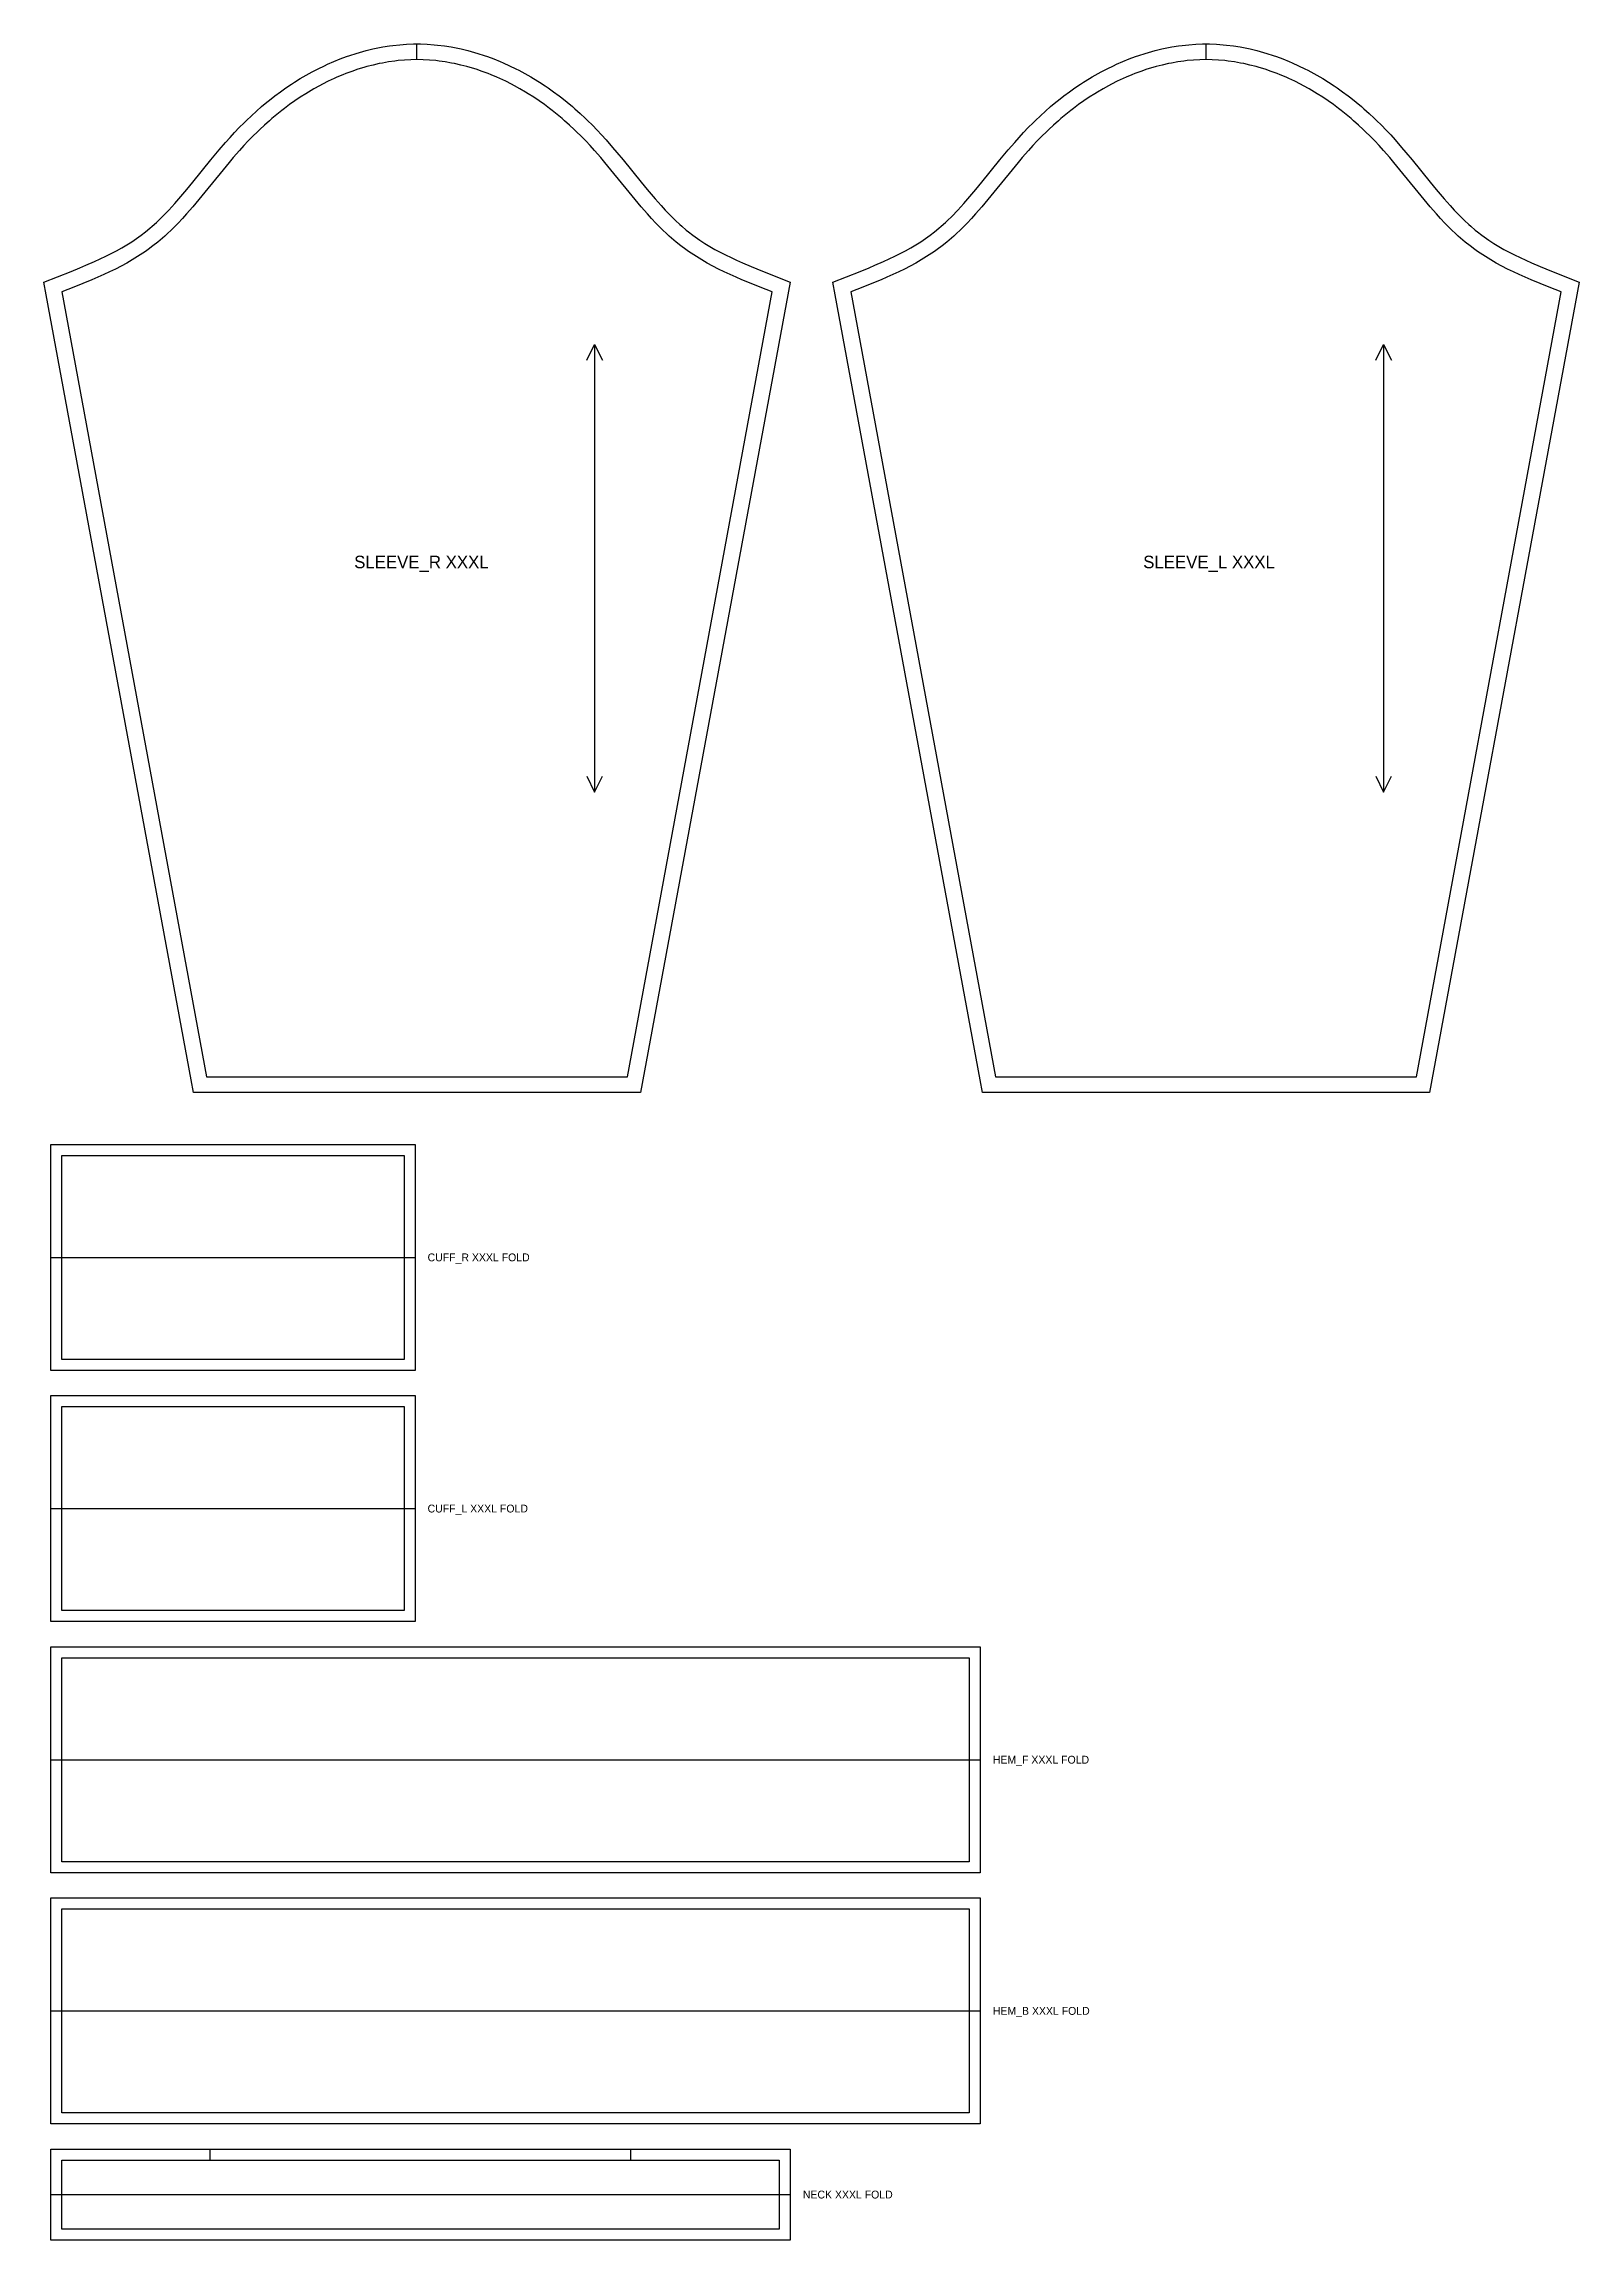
# Model space of a CAD drawing. Extents: x 24 to 1435, y 28 to 2189.
# Drawn here: x 24 to 1001, y 28 to 1427 of the extents above; entities that cross this region are included whole.
import ezdxf

# ---------------------------------------------------------------- set-up
doc = ezdxf.new("R2010")
doc.units = 0
for name, color, linetype in [('CUT', 7, 'CONTINUOUS'), ('FOLD', 6, 'CONTINUOUS'), ('GRAIN', 3, 'CONTINUOUS'), ('NOTCH', 1, 'CONTINUOUS'), ('SEW', 5, 'CONTINUOUS'), ('TEXT', 2, 'CONTINUOUS')]:
    doc.layers.add(name, color=color, linetype=linetype)

msp = doc.modelspace()

# ---------------------------------------------------------------- texts
at = {"layer": 'TEXT'}
for s, height, p in [('SLEEVE_R XXXL', 8, (221.25, 1093)), ('SLEEVE_L XXXL', 8, (723.75, 1093)), ('CUFF_R XXXL FOLD', 5, (268, 651.5)), ('CUFF_L XXXL FOLD', 5, (268, 491.5)), ('HEM_F XXXL FOLD', 5, (628, 331.5)), ('HEM_B XXXL FOLD', 5, (628, 171.5)), ('NECK XXXL FOLD', 5, (507, 54.5))]:
    msp.add_text(s, height=height, dxfattribs=at).set_placement(p)

# ---------------------------------------------------------------- linework, layer by layer
at = {"layer": 'CUT'}
for points in [[(25.166, 1267.186), (23.672, 1275.283), (40.948, 1282.117), (46.621, 1284.427), (50.352, 1285.991), (55.855, 1288.387), (59.455, 1290.028), (62.993, 1291.71), (66.462, 1293.44), (69.859, 1295.223), (73.178, 1297.065), (76.413, 1298.971), (79.561, 1300.947), (82.617, 1302.998), (85.578, 1305.132), (88.413, 1307.326), (91.195, 1309.628), (92.567, 1310.818), (95.279, 1313.271), (96.619, 1314.534), (99.271, 1317.127), (103.188, 1321.176), (107.048, 1325.398), (110.867, 1329.772), (114.662, 1334.275), (118.453, 1338.884), (129.988, 1353.11), (135.3, 1359.5), (139.404, 1364.269), (142.209, 1367.423), (145.079, 1370.548), (148.045, 1373.662), (151.104, 1376.749), (152.657, 1378.27), (155.81, 1381.264), (159.025, 1384.192), (162.302, 1387.052), (165.641, 1389.84), (167.333, 1391.206), (170.763, 1393.882), (174.254, 1396.478), (177.805, 1398.993), (181.415, 1401.424), (183.243, 1402.606), (186.942, 1404.904), (188.814, 1406.018), (192.601, 1408.176), (194.516, 1409.219), (198.39, 1411.23), (202.321, 1413.139), (204.307, 1414.055), (208.322, 1415.805), (212.391, 1417.446), (216.44, 1418.947), (218.482, 1419.655), (222.602, 1420.985), (224.68, 1421.605), (228.865, 1422.754), (233.09, 1423.775), (235.216, 1424.237), (239.492, 1425.06), (243.799, 1425.745), (245.963, 1426.034), (250.307, 1426.502), (254.673, 1426.819), (259.055, 1426.98), (261.25, 1427), (263.445, 1426.98), (267.827, 1426.819), (272.193, 1426.502), (274.368, 1426.287), (278.701, 1425.745), (283.008, 1425.06), (285.15, 1424.666), (289.41, 1423.775), (293.635, 1422.754), (295.733, 1422.195), (299.898, 1420.985), (304.018, 1419.655), (306.06, 1418.947), (310.109, 1417.446), (314.178, 1415.805), (316.192, 1414.944), (320.179, 1413.139), (324.11, 1411.23), (326.054, 1410.237), (329.899, 1408.176), (333.686, 1406.018), (335.558, 1404.904), (339.257, 1402.606), (342.897, 1400.219), (344.695, 1398.993), (348.246, 1396.478), (351.737, 1393.882), (353.459, 1392.554), (356.859, 1389.84), (360.198, 1387.052), (361.844, 1385.631), (365.09, 1382.737), (368.274, 1379.775), (369.843, 1378.27), (372.933, 1375.213), (375.96, 1372.097), (378.864, 1368.99), (381.701, 1365.849), (385.845, 1361.094), (388.544, 1357.904), (392.512, 1353.11), (404.047, 1338.884), (407.838, 1334.275), (410.366, 1331.26), (412.903, 1328.299), (416.733, 1323.973), (419.312, 1321.176), (421.916, 1318.456), (424.551, 1315.819), (425.881, 1314.534), (428.572, 1312.032), (429.933, 1310.818), (432.689, 1308.464), (434.087, 1307.326), (436.922, 1305.132), (438.391, 1304.054), (441.4, 1301.963), (444.502, 1299.95), (447.694, 1298.009), (450.971, 1296.136), (454.33, 1294.324), (457.764, 1292.569), (461.268, 1290.863), (464.837, 1289.203), (468.466, 1287.581), (474.008, 1285.206), (477.761, 1283.653), (483.461, 1281.353), (498.828, 1275.283), (403.574, 759), (118.926, 759), (117.416, 767.186)], [(527.666, 1267.186), (526.172, 1275.283), (543.448, 1282.117), (549.121, 1284.427), (552.852, 1285.991), (558.355, 1288.387), (561.955, 1290.028), (565.493, 1291.71), (568.962, 1293.44), (572.359, 1295.223), (575.678, 1297.065), (578.913, 1298.971), (582.061, 1300.947), (585.117, 1302.998), (588.078, 1305.132), (590.913, 1307.326), (593.695, 1309.628), (595.067, 1310.818), (597.779, 1313.271), (599.119, 1314.534), (601.771, 1317.127), (605.688, 1321.176), (609.548, 1325.398), (613.367, 1329.772), (617.162, 1334.275), (620.953, 1338.884), (632.488, 1353.11), (637.8, 1359.5), (641.904, 1364.269), (644.709, 1367.423), (647.579, 1370.548), (650.545, 1373.662), (653.604, 1376.749), (655.157, 1378.27), (658.31, 1381.264), (661.525, 1384.192), (664.802, 1387.052), (668.141, 1389.84), (669.833, 1391.206), (673.263, 1393.882), (676.754, 1396.478), (680.305, 1398.993), (683.915, 1401.424), (685.743, 1402.606), (689.442, 1404.904), (691.314, 1406.018), (695.101, 1408.176), (697.016, 1409.219), (700.89, 1411.23), (704.821, 1413.139), (706.807, 1414.055), (710.822, 1415.805), (714.891, 1417.446), (718.94, 1418.947), (720.982, 1419.655), (725.102, 1420.985), (727.18, 1421.605), (731.365, 1422.754), (735.59, 1423.775), (737.716, 1424.237), (741.992, 1425.06), (746.299, 1425.745), (748.463, 1426.034), (752.807, 1426.502), (757.173, 1426.819), (761.555, 1426.98), (763.75, 1427), (765.945, 1426.98), (770.327, 1426.819), (774.693, 1426.502), (776.868, 1426.287), (781.201, 1425.745), (785.508, 1425.06), (787.65, 1424.666), (791.91, 1423.775), (796.135, 1422.754), (798.233, 1422.195), (802.398, 1420.985), (806.518, 1419.655), (808.56, 1418.947), (812.609, 1417.446), (816.678, 1415.805), (818.692, 1414.944), (822.679, 1413.139), (826.61, 1411.23), (828.554, 1410.237), (832.399, 1408.176), (836.186, 1406.018), (838.058, 1404.904), (841.757, 1402.606), (845.397, 1400.219), (847.195, 1398.993), (850.746, 1396.478), (854.237, 1393.882), (855.959, 1392.554), (859.359, 1389.84), (862.698, 1387.052), (864.344, 1385.631), (867.59, 1382.737), (870.774, 1379.775), (872.343, 1378.27), (875.433, 1375.213), (878.46, 1372.097), (881.364, 1368.99), (884.201, 1365.849), (888.345, 1361.094), (891.044, 1357.904), (895.012, 1353.11), (906.547, 1338.884), (910.338, 1334.275), (912.866, 1331.26), (915.403, 1328.299), (919.233, 1323.973), (921.812, 1321.176), (924.416, 1318.456), (927.051, 1315.819), (928.381, 1314.534), (931.072, 1312.032), (932.433, 1310.818), (935.189, 1308.464), (936.587, 1307.326), (939.422, 1305.132), (940.891, 1304.054), (943.9, 1301.963), (947.002, 1299.95), (950.194, 1298.009), (953.471, 1296.136), (956.83, 1294.324), (960.264, 1292.569), (963.768, 1290.863), (967.337, 1289.203), (970.966, 1287.581), (976.508, 1285.206), (980.261, 1283.653), (985.961, 1281.353), (1001.328, 1275.283), (906.074, 759), (621.426, 759), (619.916, 767.186)], [(28, 726), (260, 726), (260, 582), (28, 582)], [(28, 566), (260, 566), (260, 422), (28, 422)], [(28, 406), (620, 406), (620, 262), (28, 262)], [(28, 246), (620, 246), (620, 102), (28, 102)], [(28, 86), (499, 86), (499, 28), (28, 28)]]:
    msp.add_lwpolyline(points, close=True, dxfattribs=at)
at = {"layer": 'FOLD'}
for points in [[(28, 654), (260, 654)], [(28, 494), (260, 494)], [(28, 334), (620, 334)], [(28, 174), (620, 174)], [(28, 57), (499, 57)]]:
    msp.add_lwpolyline(points, dxfattribs=at)
at = {"layer": 'GRAIN'}
for points in [[(369.375, 1225.56), (374.375, 1235.56), (379.375, 1225.56)], [(374.375, 1235.56), (374.375, 950.44)], [(871.875, 1225.56), (876.875, 1235.56), (881.875, 1225.56)], [(876.875, 1235.56), (876.875, 950.44)], [(369.375, 960.44), (374.375, 950.44), (379.375, 960.44)], [(871.875, 960.44), (876.875, 950.44), (881.875, 960.44)]]:
    msp.add_lwpolyline(points, dxfattribs=at)
at = {"layer": 'NOTCH'}
for points in [[(261.25, 1417), (261.25, 1427)], [(763.75, 1417), (763.75, 1427)], [(129.599, 79), (129.599, 86)], [(397.401, 79), (397.401, 86)]]:
    msp.add_lwpolyline(points, dxfattribs=at)
at = {"layer": 'SEW'}
for points in [[(35, 1269), (127.25, 769), (395.25, 769), (487.5, 1269), (479.755, 1272.065), (473.973, 1274.398), (468.236, 1276.788), (464.446, 1278.424), (460.69, 1280.103), (456.973, 1281.833), (453.302, 1283.619), (449.682, 1285.47), (446.119, 1287.392), (442.618, 1289.393), (439.185, 1291.48), (437.496, 1292.558), (434.175, 1294.787), (432.546, 1295.94), (429.376, 1298.308), (426.314, 1300.76), (424.812, 1302.023), (421.862, 1304.617), (420.412, 1305.948), (417.56, 1308.669), (416.156, 1310.058), (413.387, 1312.89), (410.667, 1315.787), (407.989, 1318.742), (404.038, 1323.267), (400.148, 1327.882), (396.297, 1332.564), (384.777, 1346.772), (380.879, 1351.482), (378.246, 1354.594), (374.23, 1359.203), (371.499, 1362.225), (368.719, 1365.2), (365.83, 1368.175), (362.883, 1371.09), (361.388, 1372.524), (358.357, 1375.343), (355.269, 1378.096), (353.704, 1379.447), (350.534, 1382.094), (347.309, 1384.669), (345.676, 1385.927), (342.371, 1388.386), (339.012, 1390.765), (335.602, 1393.061), (332.139, 1395.271), (330.388, 1396.343), (326.849, 1398.42), (323.26, 1400.405), (321.446, 1401.362), (317.782, 1403.202), (314.07, 1404.944), (312.195, 1405.777), (308.41, 1407.365), (306.5, 1408.12), (302.717, 1409.523), (298.893, 1410.818), (295.031, 1412.002), (293.087, 1412.551), (289.176, 1413.561), (285.238, 1414.449), (283.26, 1414.846), (279.288, 1415.544), (275.298, 1416.111), (273.297, 1416.344), (269.288, 1416.706), (265.271, 1416.926), (261.25, 1417), (257.229, 1416.926), (253.212, 1416.706), (249.203, 1416.344), (247.202, 1416.111), (243.212, 1415.544), (239.24, 1414.846), (237.262, 1414.449), (233.324, 1413.561), (229.413, 1412.551), (227.469, 1412.002), (223.607, 1410.818), (219.783, 1409.523), (216, 1408.12), (214.09, 1407.365), (210.305, 1405.777), (208.43, 1404.944), (204.718, 1403.202), (201.054, 1401.362), (199.24, 1400.405), (195.651, 1398.42), (192.112, 1396.343), (190.361, 1395.271), (186.898, 1393.061), (183.488, 1390.765), (180.129, 1388.386), (176.824, 1385.927), (175.191, 1384.669), (171.966, 1382.094), (168.796, 1379.447), (167.231, 1378.096), (164.143, 1375.343), (161.112, 1372.524), (159.617, 1371.09), (156.67, 1368.175), (153.781, 1365.2), (151.001, 1362.225), (148.27, 1359.203), (144.254, 1354.594), (141.621, 1351.482), (137.723, 1346.772), (126.203, 1332.564), (122.352, 1327.882), (118.462, 1323.267), (114.511, 1318.742), (111.833, 1315.787), (109.113, 1312.89), (106.344, 1310.058), (104.94, 1308.669), (102.088, 1305.948), (100.638, 1304.617), (97.688, 1302.023), (96.186, 1300.76), (93.124, 1298.308), (89.954, 1295.94), (88.325, 1294.787), (85.004, 1292.558), (83.315, 1291.48), (79.882, 1289.393), (76.381, 1287.392), (72.818, 1285.47), (69.198, 1283.619), (65.527, 1281.833), (61.81, 1280.103), (58.054, 1278.424), (54.264, 1276.788), (48.527, 1274.398), (42.745, 1272.065)], [(537.5, 1269), (629.75, 769), (897.75, 769), (990, 1269), (982.255, 1272.065), (976.473, 1274.398), (970.736, 1276.788), (966.946, 1278.424), (963.19, 1280.103), (959.473, 1281.833), (955.802, 1283.619), (952.182, 1285.47), (948.619, 1287.392), (945.118, 1289.393), (941.685, 1291.48), (939.996, 1292.558), (936.675, 1294.787), (935.046, 1295.94), (931.876, 1298.308), (928.814, 1300.76), (927.312, 1302.023), (924.362, 1304.617), (922.912, 1305.948), (920.06, 1308.669), (918.656, 1310.058), (915.887, 1312.89), (913.167, 1315.787), (910.489, 1318.742), (906.538, 1323.267), (902.648, 1327.882), (898.797, 1332.564), (887.277, 1346.772), (883.379, 1351.482), (880.746, 1354.594), (876.73, 1359.203), (873.999, 1362.225), (871.219, 1365.2), (868.33, 1368.175), (865.383, 1371.09), (863.888, 1372.524), (860.857, 1375.343), (857.769, 1378.096), (856.204, 1379.447), (853.034, 1382.094), (849.809, 1384.669), (848.176, 1385.927), (844.871, 1388.386), (841.512, 1390.765), (838.102, 1393.061), (834.639, 1395.271), (832.888, 1396.343), (829.349, 1398.42), (825.76, 1400.405), (823.946, 1401.362), (820.282, 1403.202), (816.57, 1404.944), (814.695, 1405.777), (810.91, 1407.365), (809, 1408.12), (805.217, 1409.523), (801.393, 1410.818), (797.531, 1412.002), (795.587, 1412.551), (791.676, 1413.561), (787.738, 1414.449), (785.76, 1414.846), (781.788, 1415.544), (777.798, 1416.111), (775.797, 1416.344), (771.788, 1416.706), (767.771, 1416.926), (763.75, 1417), (759.729, 1416.926), (755.712, 1416.706), (751.703, 1416.344), (749.702, 1416.111), (745.712, 1415.544), (741.74, 1414.846), (739.762, 1414.449), (735.824, 1413.561), (731.913, 1412.551), (729.969, 1412.002), (726.107, 1410.818), (722.283, 1409.523), (718.5, 1408.12), (716.59, 1407.365), (712.805, 1405.777), (710.93, 1404.944), (707.218, 1403.202), (703.554, 1401.362), (701.74, 1400.405), (698.151, 1398.42), (694.612, 1396.343), (692.861, 1395.271), (689.398, 1393.061), (685.988, 1390.765), (682.629, 1388.386), (679.324, 1385.927), (677.691, 1384.669), (674.466, 1382.094), (671.296, 1379.447), (669.731, 1378.096), (666.643, 1375.343), (663.612, 1372.524), (662.117, 1371.09), (659.17, 1368.175), (656.281, 1365.2), (653.501, 1362.225), (650.77, 1359.203), (646.754, 1354.594), (644.121, 1351.482), (640.223, 1346.772), (628.703, 1332.564), (624.852, 1327.882), (620.962, 1323.267), (617.011, 1318.742), (614.333, 1315.787), (611.613, 1312.89), (608.844, 1310.058), (607.44, 1308.669), (604.588, 1305.948), (603.138, 1304.617), (600.188, 1302.023), (598.686, 1300.76), (595.624, 1298.308), (592.454, 1295.94), (590.825, 1294.787), (587.504, 1292.558), (585.815, 1291.48), (582.382, 1289.393), (578.881, 1287.392), (575.318, 1285.47), (571.698, 1283.619), (568.027, 1281.833), (564.31, 1280.103), (560.554, 1278.424), (556.764, 1276.788), (551.027, 1274.398), (545.245, 1272.065)], [(35, 719), (253, 719), (253, 589), (35, 589)], [(35, 559), (253, 559), (253, 429), (35, 429)], [(35, 399), (613, 399), (613, 269), (35, 269)], [(35, 239), (613, 239), (613, 109), (35, 109)], [(35, 79), (492, 79), (492, 35), (35, 35)]]:
    msp.add_lwpolyline(points, close=True, dxfattribs=at)

msp.set_redraw_order([(e.dxf.handle, doc.entitydb.next_handle()) for e in msp.query("TEXT MTEXT ATTDEF DIMENSION ARC_DIMENSION")])  # texts and dimensions are drawn at this point

doc.saveas('drawing.dxf')
